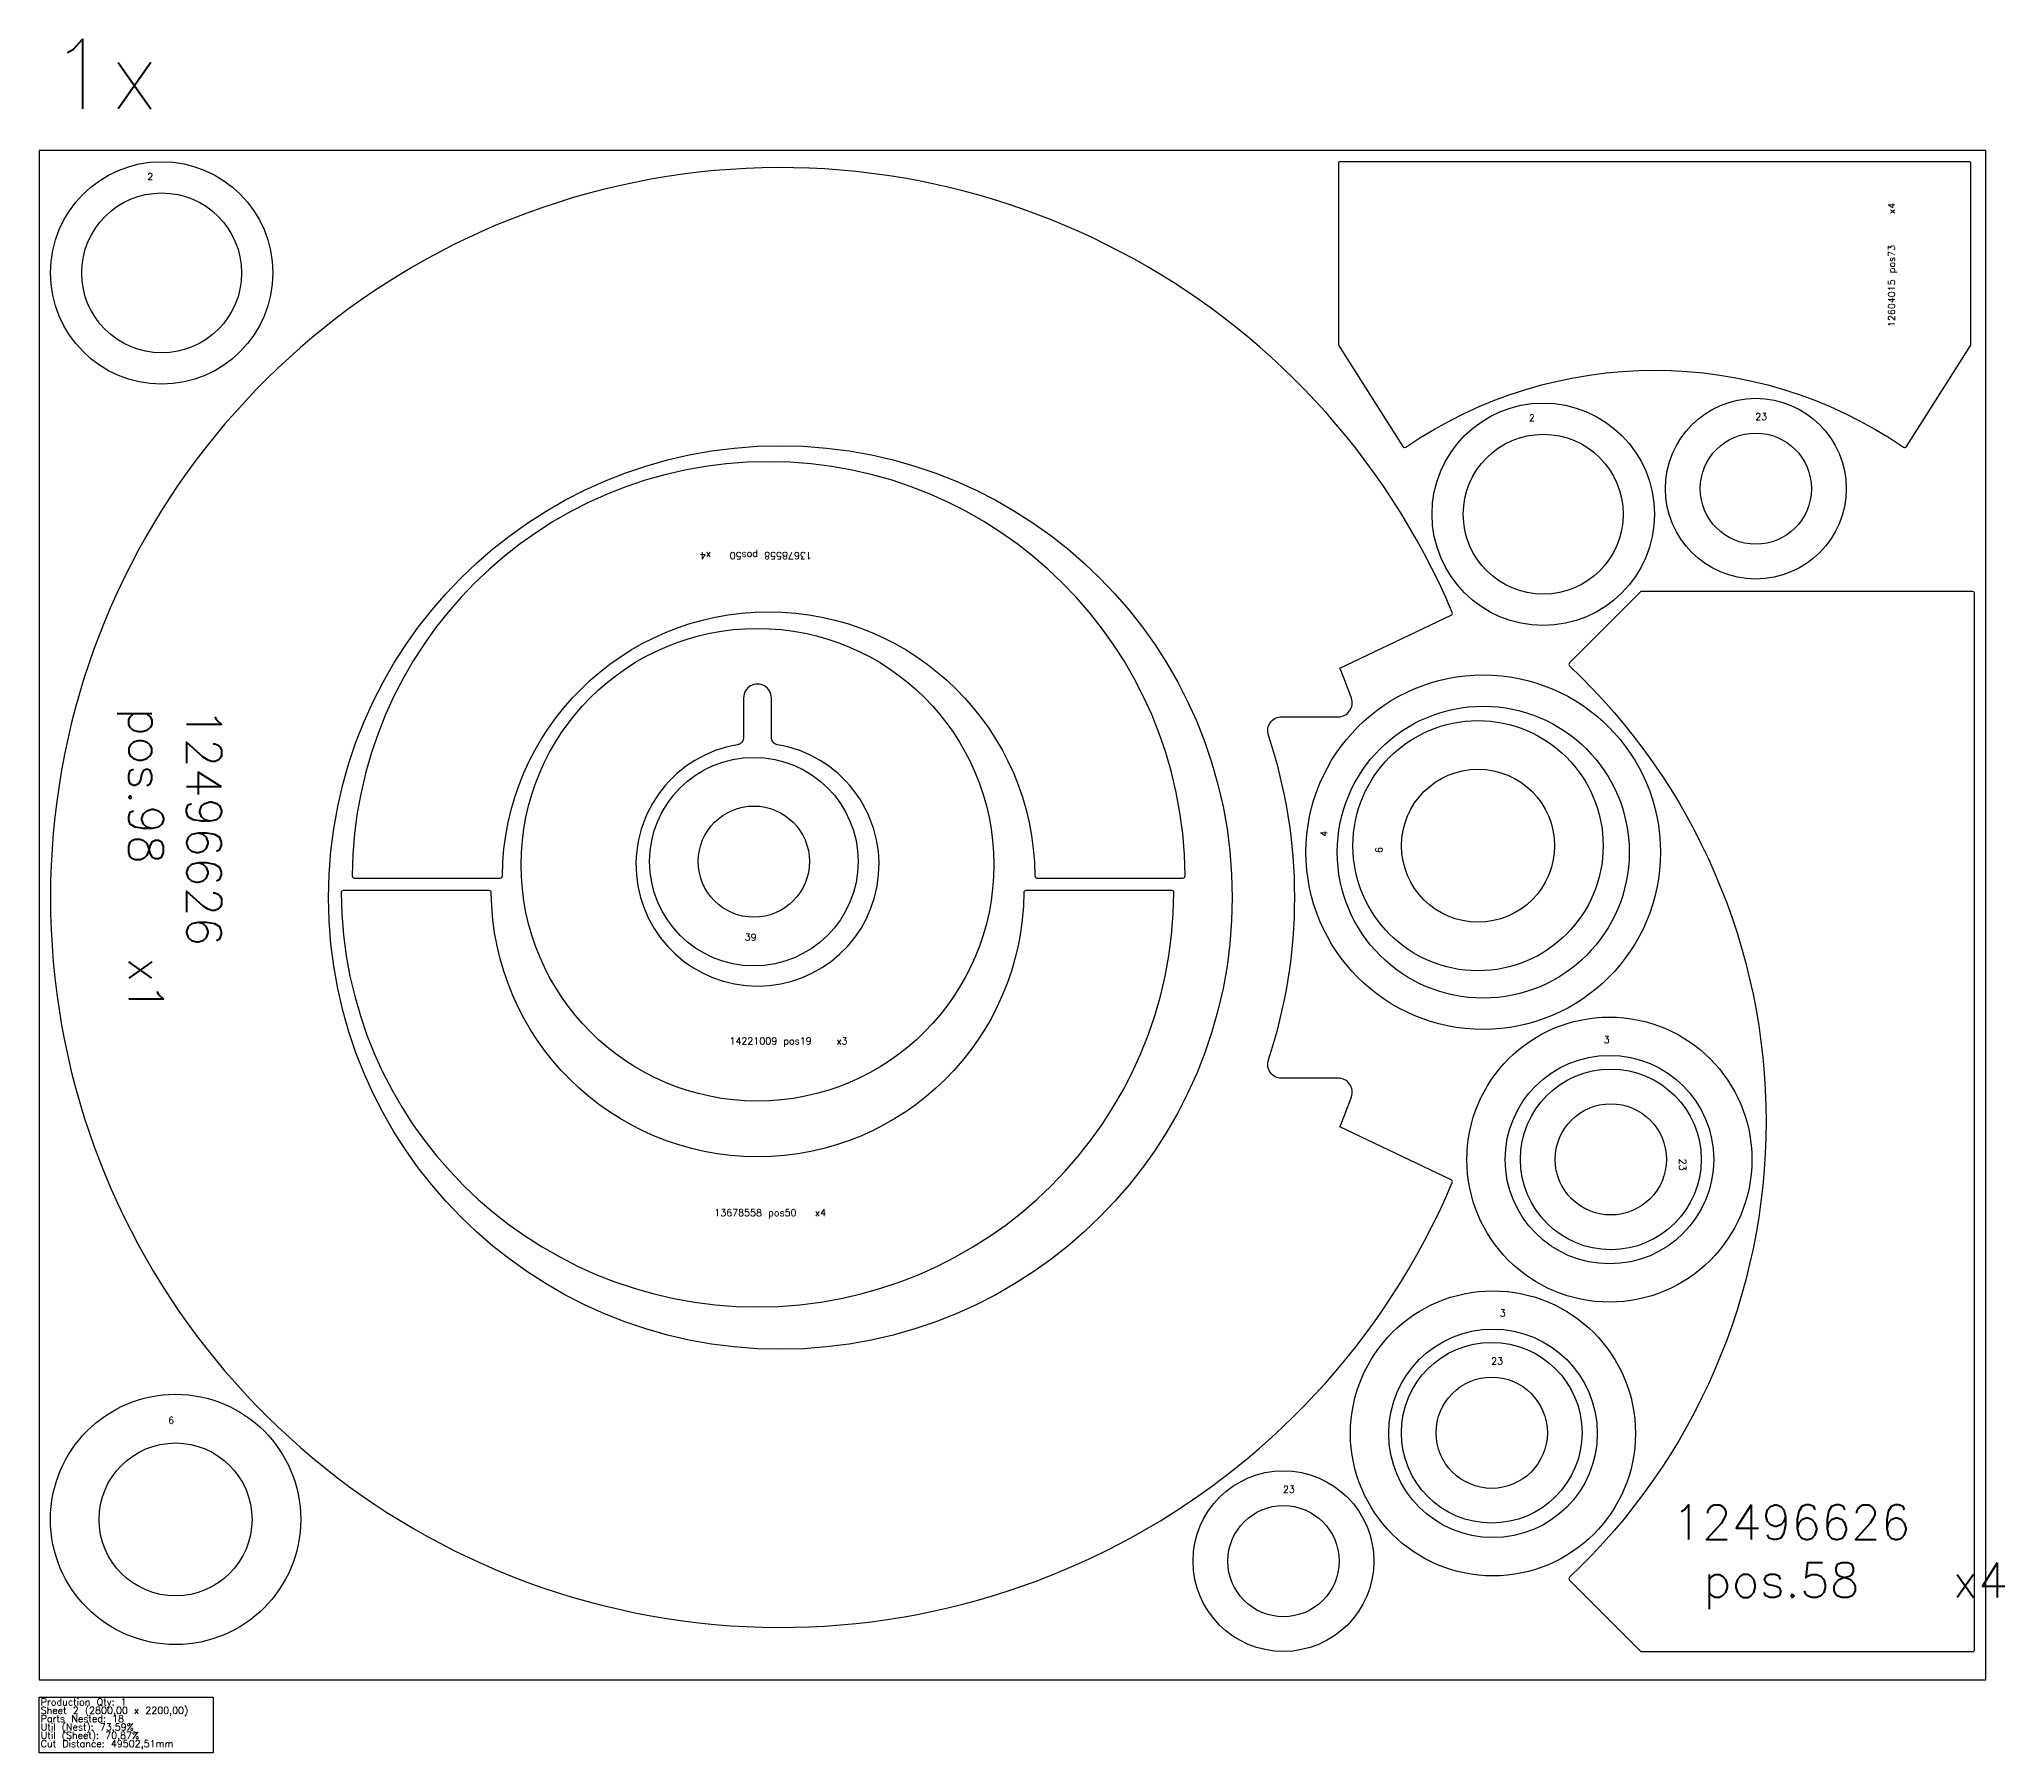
# Model space of a CAD drawing. Header units: millimetres. Extents: x 0 to 68500, y -105 to 2360.
# Drawn here: x 2940 to 5767, y -105 to 2360 of the extents above; entities that cross this region are included whole.
import ezdxf

# ---------------------------------------------------------------- set-up
doc = ezdxf.new("R2010")
doc.units = ezdxf.units.MM
for name, color, linetype in [('--NestedParts--', 7, 'Continuous'), ('sheet', 24, 'Continuous'), ('Stats', 7, 'Continuous'), ('Texto', 7, 'Continuous')]:
    doc.layers.add(name, color=color, linetype=linetype)
doc.styles.get("Standard").update_dxf_attribs({"font": 'txt.shx'})

msp = doc.modelspace()

# ---------------------------------------------------------------- texts
at = {"insert": (2954.8, 2360.1), "char_height": 100, "attachment_point": 1}
msp.add_mtext_dynamic_manual_height_columns('1x', width=283.974, gutter_width=1, heights=[0], dxfattribs=at)
at = {"layer": 'Stats', "color": 60}
for s, p in [('Production Qty: 1', (2942, -37)), ('Sheet 2 (2800,00 x 2200,00)', (2942, -49)), ('Parts Nested: 18', (2942, -61)), ('Util (Nest): 73,59%', (2942, -73)), ('Util (Sheet): 70,87%', (2942, -85)), ('Cut Distance: 49502,51mm', (2942, -97))]:
    msp.add_text(s, height=10, dxfattribs=at).set_placement(p)
at = {"layer": 'Texto', "color": 3, "attachment_point": 1}
for s, insert, char_height, width in [('2', (3095.3, 2167.7), 10, 25.724), ('2', (5082.7, 1820.5), 10, 25.724), ('23', (5408.4, 1822), 10, 25.724), ('39', (3954.8, 1073.3), 10, 25.724), ('14221009 pos19    x3', (3932.9, 923.8), 10, 241.542), ('3', (5190.2, 925.8), 10, 25.724), ('13678558 pos50   x4', (3911, 676.8), 10, 403.638), ('3', (5040.9, 532.7), 10, 25.724), ('23', (5028.5, 463.6), 10, 25.724), ('6', (3125.4, 378.2), 10, 25.724), ('23', (4728.9, 279), 10, 25.724), ('12496626\\P pos.58   x4', (5288.9, 251.5), 50, 647.601)]:
    msp.add_mtext(s, dxfattribs=dict(at, insert=insert, char_height=char_height, width=width))
for s, insert, char_height, width, rotation in [('12604015 pos73     x4', (5599.4, 1946.1), 10, 251.474, 90), ('13678558 pos50   x4', (4051.3, 1612.1), 10, 403.638, 180), ('12496626 pos.98   x1', (3201.9, 1398), 50, 647.601, 270), ('4', (4782.8, 1212.7), 10, 25.724, 90), ('6', (4862, 1189.3), 10, 25.724, 90), ('23', (5308.9, 749.5), 10, 25.724, 270)]:
    msp.add_mtext(s, dxfattribs=dict(at, insert=insert, char_height=char_height, width=width, rotation=rotation))

# ---------------------------------------------------------------- linework, layer by layer
at = {"layer": '--NestedParts--', "color": 7}
for points in [[(5718.7, 2181, 0.414214), (5715.7, 2184), (4811.7, 2184, 0.414214), (4808.7, 2181), (4808.7, 1920), (4901.4, 1774.1, 0.424306), (4905.6, 1773.2, -0.30944), (5621.8, 1773.2, 0.424306), (5626, 1774.1), (5718.7, 1920)], [(4375.1, 1153.4), (4585.1, 1153.4, 0.415689), (4588.1, 1156.4, 0.994979), (3390.1, 1156.4, 0.415689), (3393.1, 1153.4), (3603.1, 1153.4, 0.411939), (3606.1, 1156.4, -0.992258), (4372.1, 1156.4, 0.411939)], [(4001.5, 1345.2, -0.367272), (3993.1, 1355), (3993.1, 1412.5, 1.000014), (3953.1, 1412.5), (3953.1, 1355, -0.367273), (3944.8, 1345.2, 12.251712)], [(3587.2, 1135.4), (3377.2, 1135.4, 0.415689), (3374.2, 1132.4, 0.994979), (4572.2, 1132.4, 0.415689), (4569.2, 1135.4), (4359.2, 1135.4, 0.411939), (4356.2, 1132.4, -0.992258), (3590.2, 1132.4, 0.411939)]]:
    msp.add_lwpolyline(points, format="xyb", close=True, dxfattribs=at)
at = {"layer": '--NestedParts--', "color": 4}
for points in [[(4727.1, 1385.4), (4808.6, 1385.4, 0.516321), (4827.4, 1412, 0.013343), (4811, 1455.4), (4971.1, 1531.6, 0.401616), (4972.6, 1535.5, 4.916734), (4972.6, 715.2, 0.401616), (4971.1, 719.1), (4811, 795.4, 0.013343), (4827.4, 838.8, 0.516321), (4808.6, 865.4), (4727.1, 865.4, -0.511773), (4708.1, 891.7, 0.162041), (4708.1, 1359.1, -0.511773)], [(5721, 40.6, 0.414214), (5724, 43.6), (5724, 1562.6, 0.414214), (5721, 1565.6), (5244, 1565.6), (5141.2, 1462.8, 0.422776), (5141.3, 1458.5, -0.431392), (5141.3, 147.7, 0.422776), (5141.2, 143.4), (5244, 40.6)]]:
    msp.add_lwpolyline(points, format="xyb", close=True, dxfattribs=at)
at = {"layer": '--NestedParts--', "color": 7}
for centre, radius in [((3116, 2024), 160), ((3116, 2024), 115), ((5409.2, 1713.6), 130), ((5103.4, 1676.8), 160), ((5103.4, 1676.8), 115), ((5409.2, 1713.6), 80), ((3973.1, 1172.5), 340), ((5017.1, 1190.6), 255), ((5017.1, 1190.6), 210), ((5009.6, 1199.9), 180), ((3967.9, 1177), 150), ((5009.6, 1199.9), 110), ((3967.9, 1177), 80), ((5198.6, 748.3), 205), ((5198.6, 748.3), 150), ((5200.6, 748.6), 130), ((5200.6, 748.6), 80), ((5031.1, 354.4), 205), ((5031.1, 354.4), 150), ((5029.3, 355.3), 130), ((5029.3, 355.3), 80), ((3136, 230.6), 180), ((3136, 230.6), 110), ((4729.7, 170.6), 130), ((4729.7, 170.6), 80)]:
    msp.add_circle(centre, radius, dxfattribs=at)
at = {"layer": '--NestedParts--', "color": 4}
msp.add_circle((4006, 1125.4), 650, dxfattribs=at)
at = {"layer": 'sheet', "color": 7}
msp.add_lwpolyline([(2940, 0), (5740, 0), (5740, 2200), (2940, 2200)], close=True, dxfattribs=at)
at = {"layer": 'Stats', "color": 151}
msp.add_lwpolyline([(2940, -25), (3190, -25), (3190, -105), (2940, -105), (2940, -25)], close=True, dxfattribs=at)

msp.set_redraw_order([(e.dxf.handle, doc.entitydb.next_handle()) for e in msp.query("TEXT MTEXT ATTDEF DIMENSION ARC_DIMENSION")])  # texts and dimensions are drawn at this point

doc.saveas('drawing.dxf')
